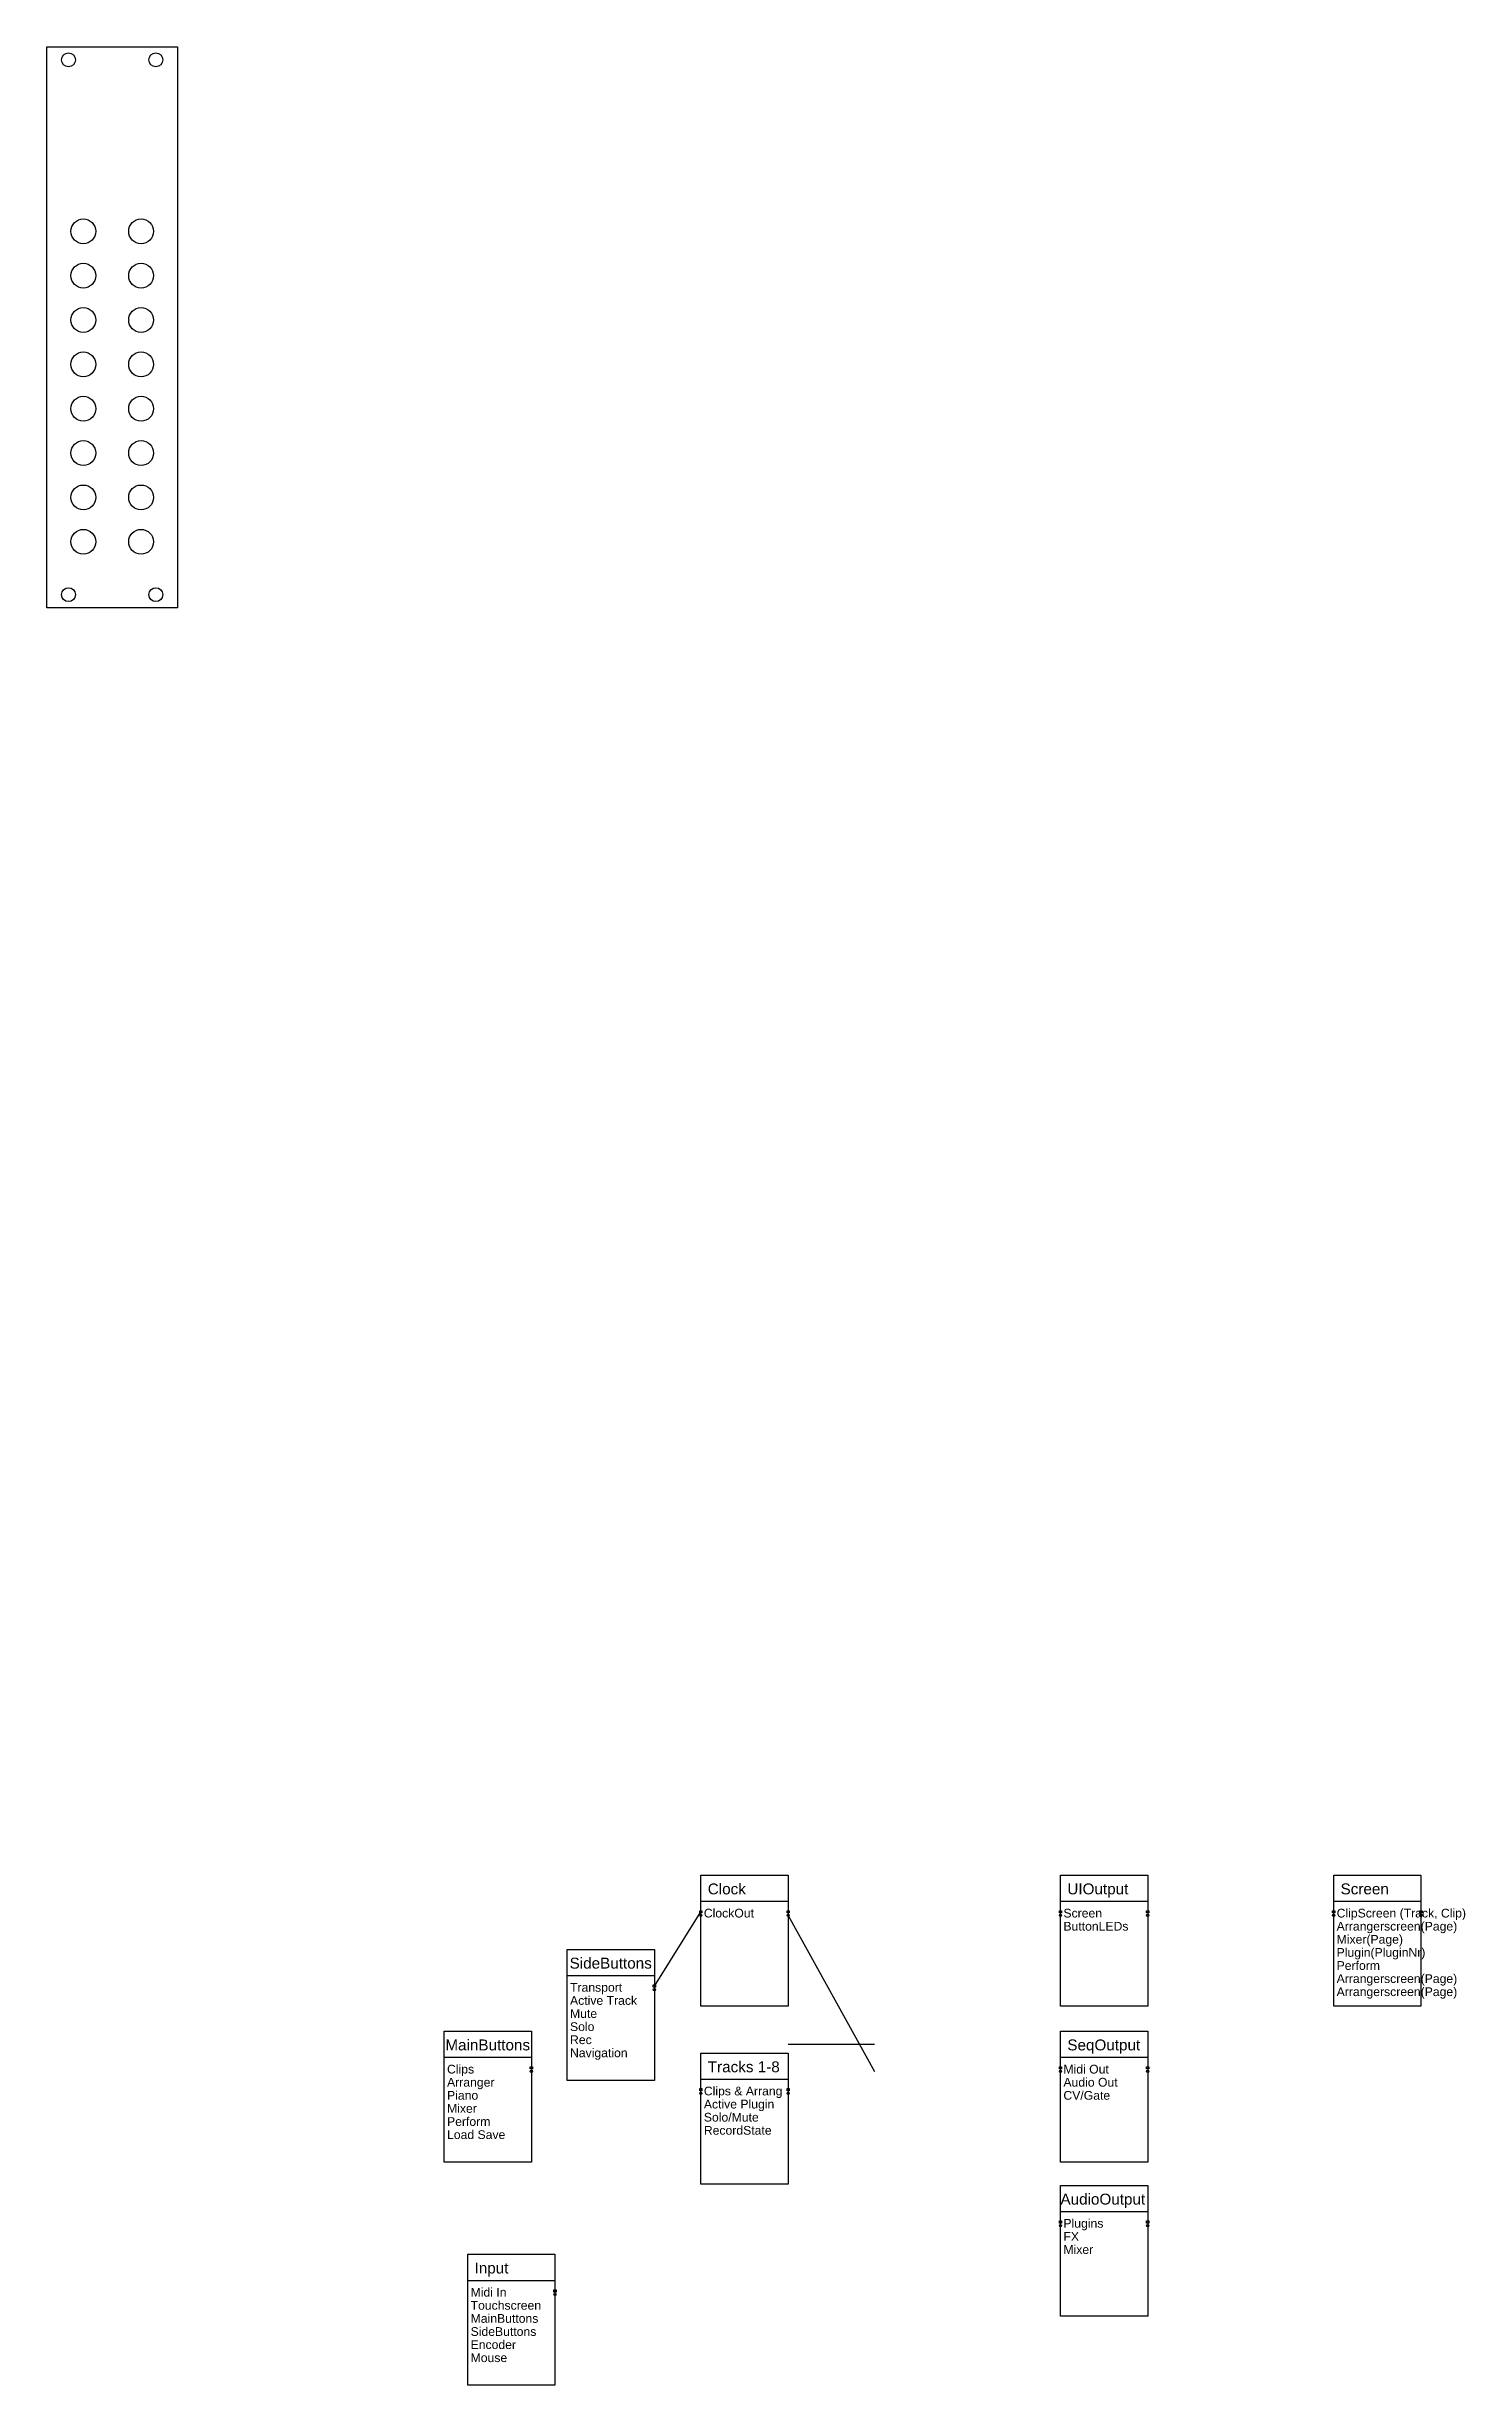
# Model space of a CAD drawing. Header units: millimetres. Extents: x -175 to 2286, y -1714 to 1134.
# Drawn here: x -175 to 150, y -50 to 485 of the extents above; entities that cross this region are included whole.
import ezdxf

# ---------------------------------------------------------------- set-up
doc = ezdxf.new("R2010")
doc.units = ezdxf.units.MM
doc.layers.add('TopSilkLayer', color=7, linetype='Continuous', true_color=0xffcc00)
doc.styles.get("Standard").update_dxf_attribs({"font": 'arial.ttf'})

msp = doc.modelspace()

# ---------------------------------------------------------------- texts
for s, width, heights, insert, char_height, attachment_point in [('Clock', 25.57799, [5.055], (-23.943, 64.56), 2.5, 1), ('UIOutput', 25.57799, [5.055], (58.466, 64.56), 2.5, 1), ('Screen', 25.57799, [5.055], (121.081, 64.56), 2.5, 1), ('ClockOut', 16.37255, [0], (-24.845, 58.762), 2, 1), ('Screen', 16.37255, [0], (57.564, 58.762), 2, 1), ('ButtonLEDs', 16.37255, [0], (57.564, 55.762), 2, 1), ('Arrangerscreen(Page)', 16.37255, [0], (120.179, 55.762), 2, 1), ('ClipScreen (Track, Clip)', 38.34638, [0], (120.179, 58.762), 2, 1), ('Mixer(Page)', 16.37255, [0], (120.179, 52.762), 2, 1), ('Plugin(PluginNr)', 16.37255, [0], (120.179, 49.762), 2, 1), ('SideButtons', 25.57799, [5.055], (-46.189, 47.555), 2.5, 2), ('Arrangerscreen(Page)', 16.37255, [0], (120.179, 43.762), 2, 1), ('Perform', 16.37255, [0], (120.179, 46.762), 2, 1), ('Transport', 16.37255, [0], (-55.511, 41.758), 2, 1), ('Arrangerscreen(Page)', 16.37255, [0], (120.179, 40.762), 2, 1), ('Solo', 16.37255, [0], (-55.511, 32.758), 2, 1), ('Mute', 16.37255, [0], (-55.511, 35.758), 2, 1), ('MainButtons', 25.57799, [5.055], (-74.375, 28.819), 2.5, 2), ('Rec', 16.37255, [0], (-55.511, 29.758), 2, 1), ('Navigation', 16.37255, [0], (-55.511, 26.758), 2, 1), ('SeqOutput', 25.57799, [5.055], (58.466, 28.819), 2.5, 1), ('Tracks 1-8', 25.57799, [5.055], (-23.943, 23.811), 2.5, 1), ('Midi Out', 16.37255, [0], (57.564, 23.022), 2, 1), ('Arranger', 16.37255, [0], (-83.697, 20.022), 2, 1), ('Piano', 16.37255, [0], (-83.697, 17.022), 2, 1), ('Clips & Arrang', 18.32595, [0], (-24.845, 18.013), 2, 1), ('Audio Out', 16.37255, [0], (57.564, 20.022), 2, 1), ('CV/Gate', 16.37255, [0], (57.564, 17.022), 2, 1), ('Mixer', 16.37255, [0], (-83.697, 14.022), 2, 1), ('Perform', 16.37255, [0], (-83.697, 11.022), 2, 1), ('Active Plugin', 16.37255, [0], (-24.845, 15.013), 2, 1), ('Solo/Mute', 16.37255, [0], (-24.845, 12.013), 2, 1), ('Load Save', 16.37255, [0], (-83.697, 8.022), 2, 1), ('RecordState', 16.37255, [0], (-24.845, 9.013), 2, 1), ('AudioOutput', 25.57799, [5.055], (56.887, -6.497), 2.5, 1), ('Plugins', 16.37255, [0], (57.564, -12.294), 2, 1), ('FX', 16.37255, [0], (57.564, -15.294), 2, 1), ('Mixer', 16.37255, [0], (57.564, -18.294), 2, 1), ('Input', 25.57799, [5.055], (-77.391, -22.279), 2.5, 1), ('Touchscreen', 16.37255, [0], (-78.293, -31.077), 2, 1), ('Midi In', 16.37255, [0], (-78.293, -28.077), 2, 1), ('SideButtons', 16.37255, [0], (-78.293, -37.077), 2, 1), ('MainButtons', 16.37255, [0], (-78.293, -34.077), 2, 1), ('Encoder', 16.37255, [0], (-78.293, -40.077), 2, 1), ('Mouse', 16.37255, [0], (-78.293, -43.077), 2, 1)]:
    msp.add_mtext_dynamic_manual_height_columns(s, width=width, gutter_width=12.5, heights=heights, dxfattribs=dict(insert=insert, char_height=char_height, attachment_point=attachment_point))
at = {"char_height": 2, "attachment_point": 1, "line_spacing_factor": 0.9}
for s, insert in [('Active Track', (-55.511, 38.758)), ('Clips', (-83.697, 23.022))]:
    msp.add_mtext_dynamic_manual_height_columns(s, width=16.37255, gutter_width=12.5, heights=[0], dxfattribs=dict(at, insert=insert))

# ---------------------------------------------------------------- linework, layer by layer
for p, q in [((-25.522, 60.474), (-5.522, 60.474)), ((56.887, 60.474), (76.887, 60.474)), ((119.502, 60.474), (139.502, 60.474)), ((-36.189, 41.061), (-25.522, 58.065)), ((-5.522, 57.243), (14.271, 21.503)), ((-56.189, 43.47), (-36.189, 43.47)), ((-5.522, 27.734), (14.271, 27.734)), ((-84.375, 24.734), (-64.375, 24.734)), ((56.887, 24.734), (76.887, 24.734)), ((-25.522, 19.725), (-5.522, 19.725)), ((56.887, -10.582), (76.887, -10.582)), ((-78.97, -26.365), (-58.97, -26.365))]:
    msp.add_line(p, q)
for points in [[(-175.436, 485.266), (-145.436, 485.266), (-145.436, 356.766), (-175.436, 356.766)], [(-25.522, 66.462), (-5.522, 66.462), (-5.522, 36.462), (-25.522, 36.462)], [(56.887, 66.462), (76.887, 66.462), (76.887, 36.462), (56.887, 36.462)], [(119.502, 66.462), (139.502, 66.462), (139.502, 36.462), (119.502, 36.462)], [(-25.772, 58.315), (-25.272, 58.315), (-25.272, 57.815), (-25.772, 57.815)], [(-5.772, 58.315), (-5.272, 58.315), (-5.272, 57.815), (-5.772, 57.815)], [(56.637, 58.315), (57.137, 58.315), (57.137, 57.815), (56.637, 57.815)], [(76.637, 58.315), (77.137, 58.315), (77.137, 57.815), (76.637, 57.815)], [(119.252, 58.315), (119.752, 58.315), (119.752, 57.815), (119.252, 57.815)], [(139.252, 58.315), (139.752, 58.315), (139.752, 57.815), (139.252, 57.815)], [(-56.189, 49.457), (-36.189, 49.457), (-36.189, 19.457), (-56.189, 19.457)], [(-36.439, 41.311), (-35.939, 41.311), (-35.939, 40.811), (-36.439, 40.811)], [(-84.375, 30.721), (-64.375, 30.721), (-64.375, 0.721), (-84.375, 0.721)], [(56.887, 30.721), (76.887, 30.721), (76.887, 0.721), (56.887, 0.721)], [(-64.625, 22.575), (-64.125, 22.575), (-64.125, 22.075), (-64.625, 22.075)], [(-25.522, 25.713), (-5.522, 25.713), (-5.522, -4.287), (-25.522, -4.287)], [(56.637, 22.575), (57.137, 22.575), (57.137, 22.075), (56.637, 22.075)], [(76.637, 22.575), (77.137, 22.575), (77.137, 22.075), (76.637, 22.075)], [(-25.772, 17.567), (-25.272, 17.567), (-25.272, 17.067), (-25.772, 17.067)], [(-5.772, 17.567), (-5.272, 17.567), (-5.272, 17.067), (-5.772, 17.067)], [(56.887, -4.594), (76.887, -4.594), (76.887, -34.594), (56.887, -34.594)], [(56.637, -12.741), (57.137, -12.741), (57.137, -13.241), (56.637, -13.241)], [(76.637, -12.741), (77.137, -12.741), (77.137, -13.241), (76.637, -13.241)], [(-78.97, -20.377), (-58.97, -20.377), (-58.97, -50.377), (-78.97, -50.377)], [(-59.22, -28.524), (-58.72, -28.524), (-58.72, -29.024), (-59.22, -29.024)]]:
    msp.add_lwpolyline(points, close=True)
for centre, radius in [((-170.436, 482.266), 1.6), ((-150.436, 482.266), 1.6), ((-170.436, 359.766), 1.6), ((-150.436, 359.766), 1.6), ((-25.522, 57.243), 0.25), ((-5.522, 57.243), 0.25), ((56.887, 57.243), 0.25), ((76.887, 57.243), 0.25), ((119.502, 57.243), 0.25), ((139.502, 57.243), 0.25), ((-36.189, 40.238), 0.25), ((-64.375, 21.503), 0.25), ((56.887, 21.503), 0.25), ((76.887, 21.503), 0.25), ((-25.522, 16.494), 0.25), ((-5.522, 16.494), 0.25), ((56.887, -13.813), 0.25), ((76.887, -13.813), 0.25), ((-58.97, -29.596), 0.25)]:
    msp.add_circle(centre, radius)
at = {"layer": 'TopSilkLayer'}
for centre in [(-167.056, 442.996), (-153.816, 442.996), (-167.056, 432.836), (-153.816, 432.836), (-167.056, 422.676), (-153.816, 422.676), (-167.056, 412.516), (-153.816, 412.516), (-167.056, 402.356), (-153.816, 402.356), (-167.056, 392.196), (-153.816, 392.196), (-167.056, 382.036), (-153.816, 382.036), (-167.056, 371.876), (-153.816, 371.876)]:
    msp.add_circle(centre, 2.845, dxfattribs=at)

msp.set_redraw_order([(e.dxf.handle, doc.entitydb.next_handle()) for e in msp.query("TEXT MTEXT ATTDEF DIMENSION ARC_DIMENSION")])  # texts and dimensions are drawn at this point

doc.saveas('drawing.dxf')
